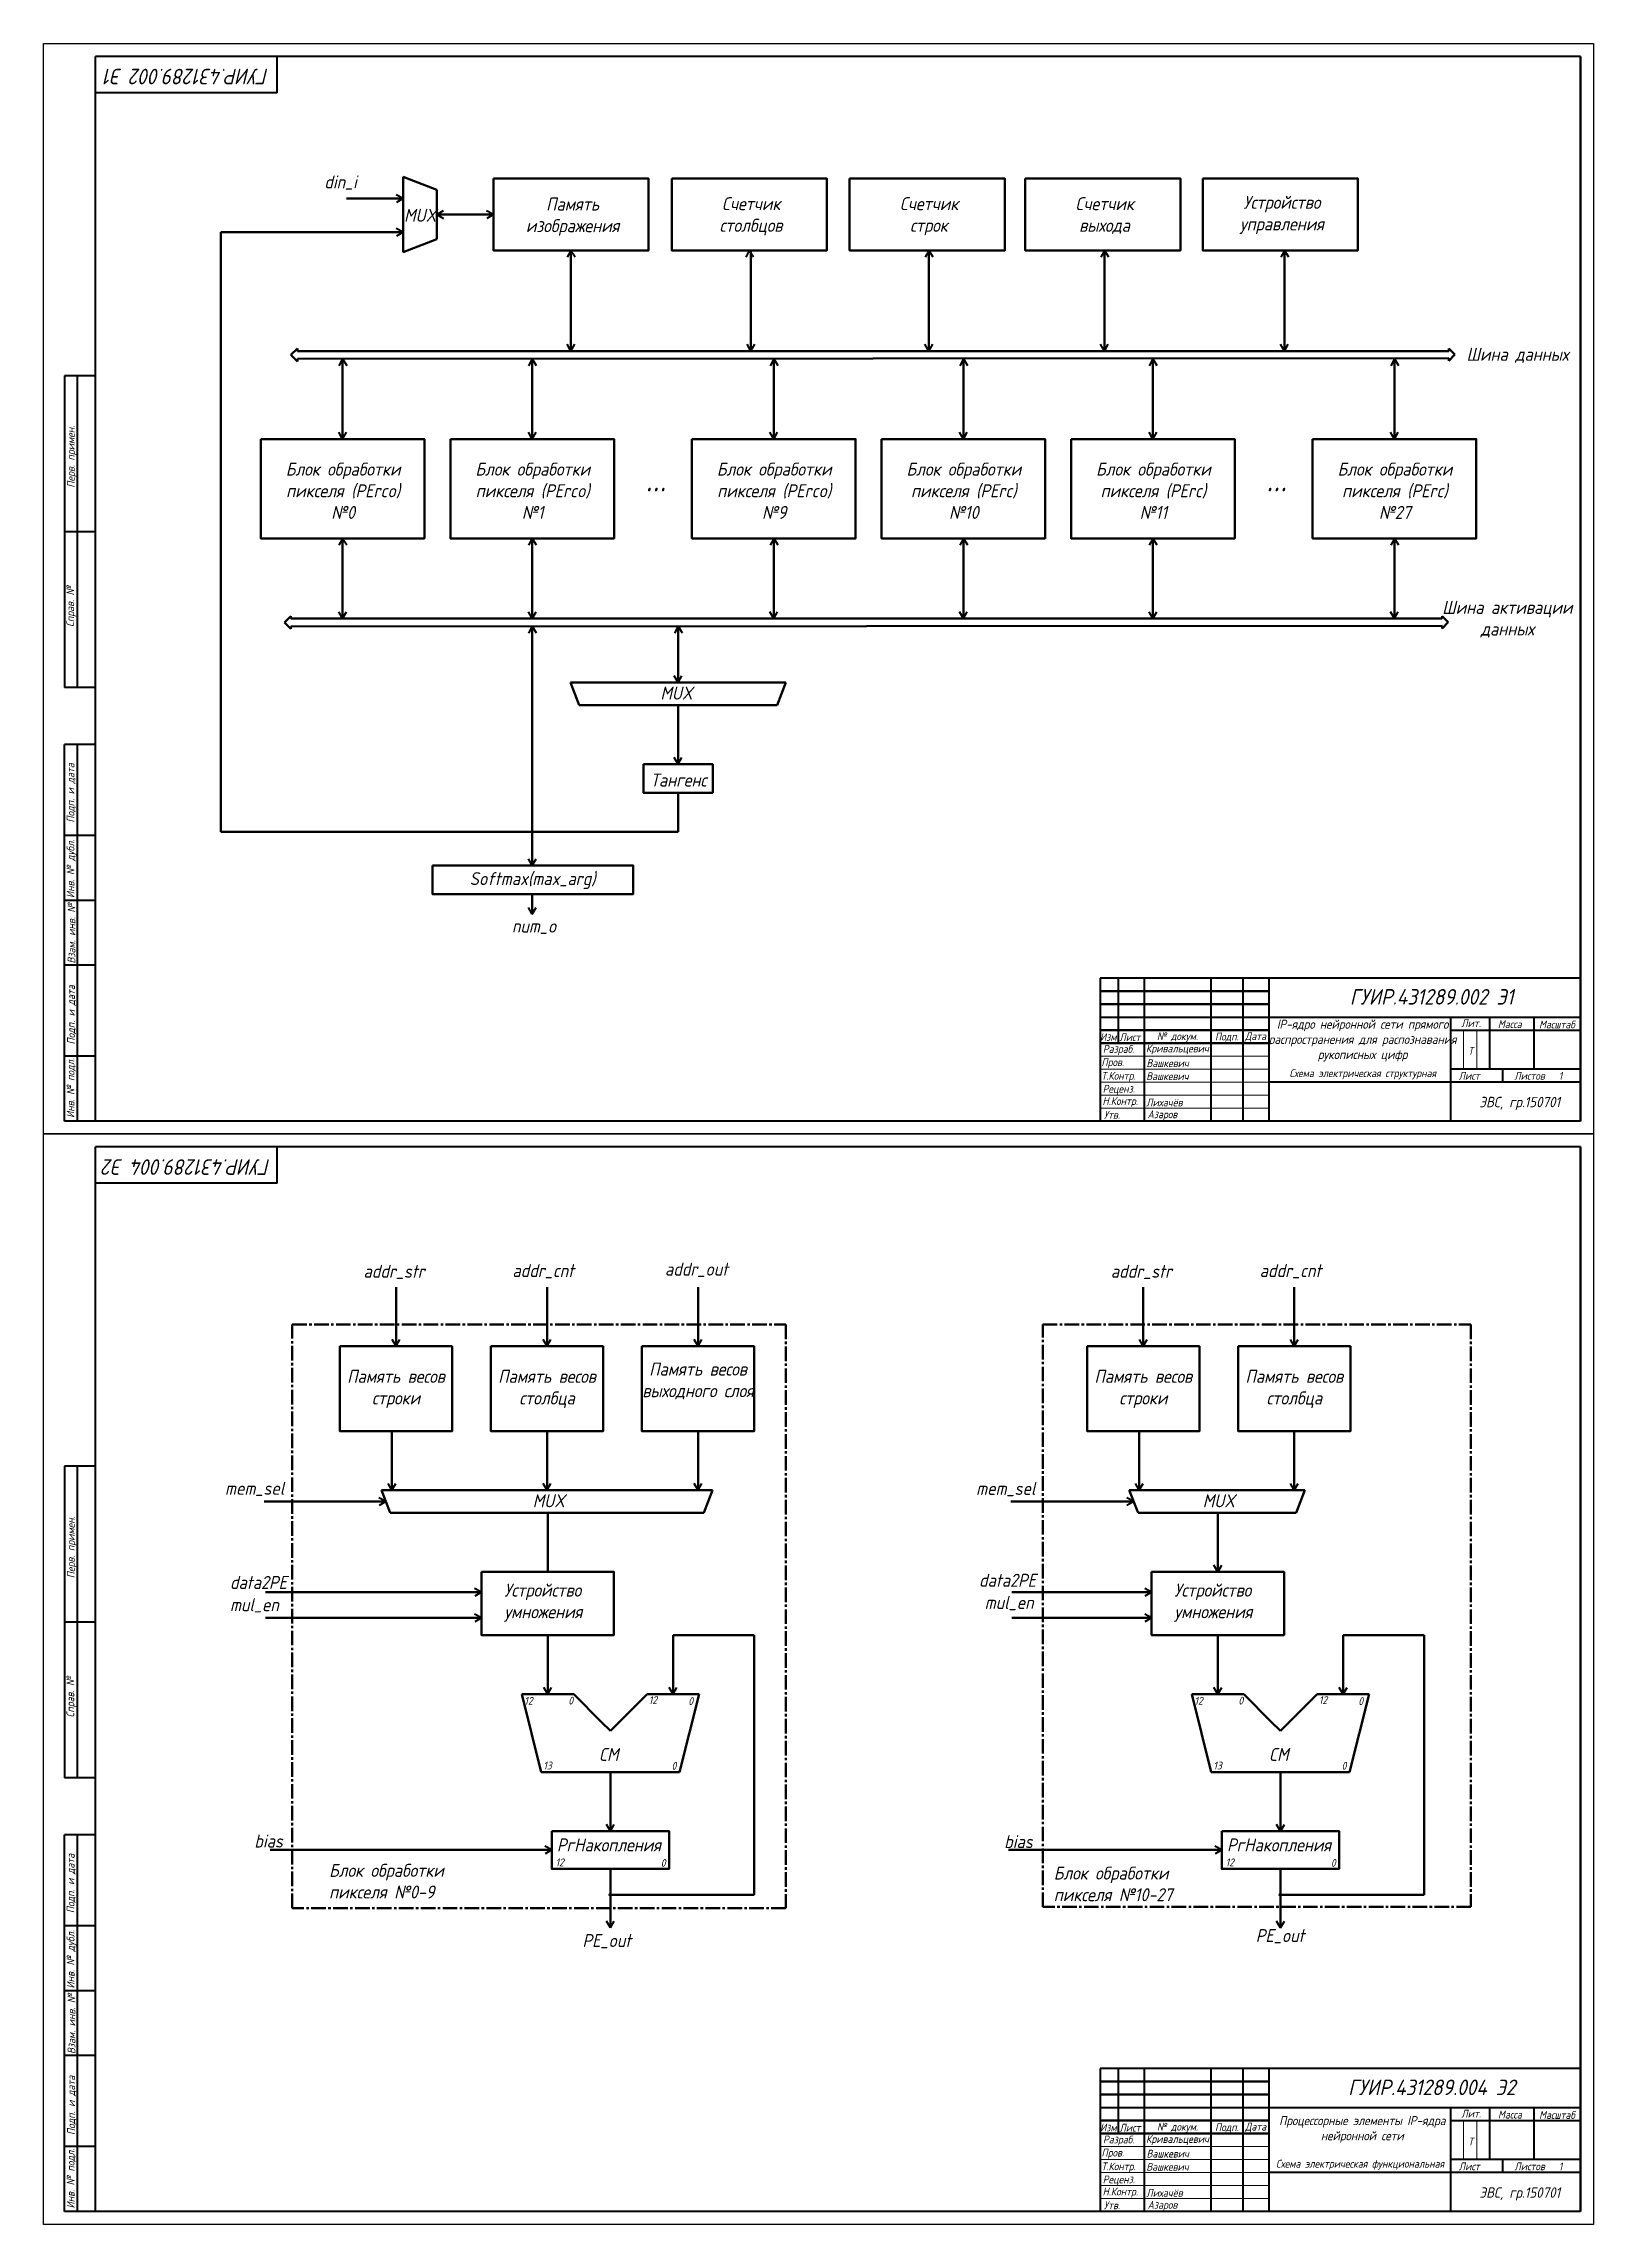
# Model space of a CAD drawing. Header units: millimetres. Extents: x -1351 to 2793, y -4756 to -707.
# Drawn here: x -52 to 545, y -3548 to -2708 of the extents above; entities that cross this region are included whole.
import ezdxf

# ---------------------------------------------------------------- set-up
doc = ezdxf.new("R2010")
doc.units = ezdxf.units.MM
doc.header["$LTSCALE"] = 0.5
doc.linetypes.add('CENTER2', pattern=[1.125, 0.75, -0.125, 0.125, -0.125])
doc.layers.get('0').update_dxf_attribs({"lineweight": 60})
doc.layers.get('Defpoints').update_dxf_attribs({"color": 5})
doc.layers.add('4-текст', color=7, linetype='Continuous', true_color=0x000000)
for name, color, linetype, lineweight in [('Основная', 7, 'Continuous', 40), ('тонкая', 7, 'Continuous', 20), ('Формат - толстая линия', 7, 'Continuous', 50)]:
    doc.layers.add(name, color=color, linetype=linetype, lineweight=lineweight)
doc.styles.get("Standard").update_dxf_attribs({"font": 'ISOCPEUI.TTF', "width": 0.9})

msp = doc.modelspace()

# ---------------------------------------------------------------- texts
at = {"layer": '4-текст', "attachment_point": 1}
for s, width, insert, char_height, rotation in [('\\pxqc;{\\fISOCPEUR|b0|i1|c204|p34;ГУИР.431289.002 Э1}', 70.0582, (38.52, -2723.4), 6, 180), ('\\pxqc;{\\fISOCPEUR|b0|i1|c204|p34;Перв. примен.}', 23.7354, (-42.73, -2878.72), 3, 90), ('\\pxqc;{\\fISOCPEUR|b0|i1|c204|p34;Справ. №}', 23.7354, (-42.96, -2936.37), 3, 90), ('\\pxqc;{\\fISOCPEUR|b0|i1|c204|p34;Подп. и дата}', 23.7354, (-42.84, -3008.22), 3, 90), ('\\pxqc;{\\fISOCPEUR|b0|i1|c204|p34;Инв. № дубл.}', 23.7354, (-42.84, -3037.41), 3, 90), ('\\pxqc;{\\fISOCPEUR|b0|i1|c204|p34;Взам. инв. №}', 23.7354, (-42.51, -3062.3), 3, 90), ('\\pxqc;{\\fISOCPEUR|b0|i1|c204|p34;Подп. и дата}', 23.7354, (-42.66, -3093.69), 3, 90), ('\\pxqc;{\\fISOCPEUR|b0|i1|c204|p34;Инв. № подл.}', 23.7354, (-42.83, -3121.87), 3, 90), ('\\pxqc;{\\fISOCPEUR|b0|i1|c204|p34;ГУИР.431289.004 Э2}', 70.0582, (38.55, -3143.45), 6, 180), ('\\pxqc;{\\fISOCPEUR|b0|i1|c204|p34;Перв. примен.}', 23.7354, (-42.7, -3298.78), 3, 90), ('\\pxqc;{\\fISOCPEUR|b0|i1|c204|p34;Справ. №}', 23.7354, (-42.93, -3356.42), 3, 90), ('\\pxqc;{\\fISOCPEUR|b0|i1|c204|p34;Подп. и дата}', 23.7354, (-42.82, -3428.28), 3, 90), ('\\pxqc;{\\fISOCPEUR|b0|i1|c204|p34;Инв. № дубл.}', 23.7354, (-42.81, -3457.47), 3, 90), ('\\pxqc;{\\fISOCPEUR|b0|i1|c204|p34;Взам. инв. №}', 23.7354, (-42.48, -3482.35), 3, 90), ('\\pxqc;{\\fISOCPEUR|b0|i1|c204|p34;Подп. и дата}', 23.7354, (-42.64, -3513.75), 3, 90), ('\\pxqc;{\\fISOCPEUR|b0|i1|c204|p34;Инв. № подл.}', 23.7354, (-42.8, -3541.93), 3, 90)]:
    msp.add_mtext_dynamic_manual_height_columns(s, width=width, gutter_width=50, heights=[0], dxfattribs=dict(at, insert=insert, char_height=char_height, rotation=rotation))
for s, width, insert, char_height in [('\\pxqc;din_i', 18, (53.66, -2758.5), 5), ('\\pxqc;MUX', 18, (84.31, -2771.36), 5), ('\\pxqc;{\\fISOCPEUR|b0|i1|c204|p34;Память \\Pизображения}', 27.0464, (138.53, -2767.03), 5), ('\\pxqc;C{\\fISOCPEUR|b0|i1|c204|p34;четчик\\Pстолбцов}', 27.0464, (207.25, -2766.88), 5), ('\\pxqc;C{\\fISOCPEUR|b0|i1|c204|p34;четчик\\Pстрок}', 27.0464, (275.78, -2766.88), 5), ('\\pxqc;C{\\fISOCPEUR|b0|i1|c204|p34;четчик\\Pвыхода}', 27.0464, (343.43, -2766.88), 5), ('\\pxqc;{\\fISOCPEUR|b0|i1|c204|p34;Устройство\\Pуправления}', 27.0464, (411.77, -2766.36), 5), ('\\pxqc;{\\fISOCPEUR|b0|i1|c204|p34;Шина данных}', 43.0619, (494.49, -2824.91), 5), ('\\pxqc;{\\fISOCPEUR|b0|i1|c204|p34;Блок обработки пикселя (}PErco{\\fISOCPEUR|b0|i1|c204|p34;) №0}', 49.52, (38.9, -2869.13), 5), ('\\pxqc;{\\fISOCPEUR|b0|i1|c204|p34;Блок обработки пикселя (}PErco{\\fISOCPEUR|b0|i1|c204|p34;) №1}', 49.52, (111.93, -2869.13), 5), ('\\pxqc;{\\fISOCPEUR|b0|i1|c204|p34;Блок обработки пикселя (}PErco{\\fISOCPEUR|b0|i1|c204|p34;) №9}', 49.52, (204.96, -2869.13), 5), ('\\pxqc;{\\fISOCPEUR|b0|i1|c204|p34;Блок обработки пикселя (Р}Erc{\\fISOCPEUR|b0|i1|c204|p34;) №10}', 49.52, (278, -2869.13), 5), ('\\pxqc;{\\fISOCPEUR|b0|i1|c204|p34;Блок обработки пикселя (Р}Erc{\\fISOCPEUR|b0|i1|c204|p34;) \\P№11}', 49.52, (351.03, -2869.13), 5), ('\\pxqc;{\\fISOCPEUR|b0|i1|c204|p34;Блок обработки пикселя (Р}Erc{\\fISOCPEUR|b0|i1|c204|p34;) №27}', 49.52, (444.06, -2869.13), 5), ('{\\fISOCPEUR|b0|i1|c204|p34;...}', 5.8112, (180.14, -2870.2), 10), ('{\\fISOCPEUR|b0|i1|c204|p34;...}', 5.8112, (419.24, -2870.2), 10), ('\\pxqc;{\\fISOCPEUR|b0|i1|c204|p34;Шина активации данных}', 55.1951, (484.53, -2922.38), 5), ('\\pxqc;MUX', 16.2459, (183.94, -2955.4), 5), ('\\pxqc;{\\fISOCPEUR|b0|i1|c204|p34;Тангенс}', 27.0464, (179.31, -2988.89), 5), ('\\pxqc;Softmax{\\fISOCPEUR|b0|i1|c204|p34;(}max_arg{\\fISOCPEUR|b0|i1|c204|p34;)}', 27.0464, (123.13, -3026.86), 5), ('\\pxqc;num_o', 18, (128.23, -3045.15), 5), ('\\pxqc;{\\fISOCPEUR|b0|i1|c204|p34;ГУИР.431289.002 Э1}', 87.1666, (439.41, -3071.89), 6), ('\\pxqc;{\\fISOCPEUR|b0|i1|c204|p34;Изм.}', 7.9266, (354.85, -3088.87), 3), ('\\pxqc;{\\fISOCPEUR|b0|i1|c204|p34;Лист}', 7.9266, (362.78, -3088.93), 3), ('{\\fISOCPEUR|b0|i1|c204|p34;№ докум.}', 15.8534, (377.14, -3088.55), 3), ('\\pxqc;{\\fISOCPEUR|b0|i1|c204|p34;Подп.}', 7.9266, (400.11, -3088.7), 3), ('\\pxqc;{\\fISOCPEUR|b0|i1|c204|p34;Дата}', 7.9266, (411.18, -3088.52), 3), ('\\pxqc;IP-{\\fISOCPEUR|b0|i1|c204|p34;ядро нейронной сети прямого распространения для распознавания рукописных цифр}', 73.7653, (419.49, -3083.69), 3.5), ('\\pxqc;{\\fISOCPEUR|b0|i1|c204|p34;Лит.}', 5.9291, (495.2, -3083.51), 3), ('\\pxqc;{\\fISOCPEUR|b0|i1|c204|p34;Масса}', 5.9291, (510.11, -3083.89), 3), ('\\pxqc;{\\fISOCPEUR|b0|i1|c204|p34;Масштаб}', 13.0303, (524.74, -3084.03), 3), ('\\pxqc;{\\fISOCPEUR|b0|i1|c204|p34;Пров.}', 18, (351.11, -3098.54), 3), ('\\pxqc;{\\fISOCPEUR|b0|i1|c204|p34;Разраб.}', 18, (353.37, -3093.47), 3), ('\\pxqc;{\\fISOCPEUR|b0|i1|c204|p34;Кривальцевич}', 24.591, (372.72, -3093.28), 3), ('\\pxqc;{\\fISOCPEUR|b0|i1|c204|p34;Вашкевич}', 17.8353, (372.36, -3098.93), 3), ('\\pxqc;{\\fISOCPEUR|b0|i1|c204|p34;Т}', 5.9291, (495.03, -3094.23), 3), ('\\pxqc;{\\fISOCPEUR|b0|i1|c204|p34;Т.Контр.}', 18, (353.32, -3103.81), 3), ('\\pxqc;{\\fISOCPEUR|b0|i1|c204|p34;Вашкевич}', 17.8353, (372.27, -3103.97), 3), ('\\pxqc;{\\fISOCPEUR|b0|i1|c204|p34;Схема электрическая структурная}', 65.9867, (423.46, -3102.83), 3), ('\\pxqc;{\\fISOCPEUR|b0|i1|c204|p34;Лист}', 5.9291, (494.46, -3103.81), 3), ('\\pxqc;{\\fISOCPEUR|b0|i1|c204|p34;Листов}', 5.9291, (517.71, -3103.81), 3), ('\\pxqc;{\\fISOCPEUR|b0|i1|c204|p34;1}', 5.9291, (529.64, -3103.85), 3), ('\\pxqc;{\\fISOCPEUR|b0|i1|c204|p34;Н.Контр.}', 18, (353.99, -3113.52), 3), ('\\pxqc;{\\fISOCPEUR|b0|i1|c204|p34;Реценз.}', 18, (353.43, -3108.84), 3), ('\\pxqc;{\\fISOCPEUR|b0|i1|c204|p34;Лихачёв}', 15.3131, (372.36, -3114.06), 3), ('\\pxqc;{\\fISOCPEUR|b0|i1|c204|p34;ЭВС, гр.150701}', 40.863, (496.47, -3113.41), 4), ('\\pxqc;{\\fISOCPEUR|b0|i1|c204|p34;Утв.}', 18, (350.79, -3118.82), 3), ('\\pxqc;{\\fISOCPEUR|b0|i1|c204|p34;Азаров}', 12.881, (372.81, -3118.65), 3), ('\\pxqc;addr{\\fISOCPEUR|b0|i1|c204|p34;_}str', 51.4371, (57.59, -3178.11), 5), ('\\pxqc;addr_cnt', 51.4371, (115.03, -3177.84), 5), ('\\pxqc;addr_out', 51.4371, (174.09, -3177.29), 5), ('\\pxqc;addr{\\fISOCPEUR|b0|i1|c204|p34;_}str', 51.4371, (345.46, -3178.11), 5), ('\\pxqc;addr_cnt', 51.4371, (402.9, -3177.84), 5), ('\\pxqc;{\\fISOCPEUR|b0|i1|c204|p34;Память весов выходного слоя}', 43.2183, (178.76, -3215.78), 5), ('\\pxqc;{\\fISOCPEUR|b0|i1|c204|p34;Память весов строки}', 43.2183, (62.42, -3218.57), 5), ('\\pxqc;{\\fISOCPEUR|b0|i1|c204|p34;Память весов столбца}', 43.2183, (120.59, -3218.57), 5), ('\\pxqc;{\\fISOCPEUR|b0|i1|c204|p34;Память весов строки}', 43.2183, (350.29, -3218.57), 5), ('\\pxqc;{\\fISOCPEUR|b0|i1|c204|p34;Память весов столбца}', 43.2183, (408.46, -3218.57), 5), ('\\pxqc;mem_sel', 29.3981, (14.89, -3261.69), 5), ('\\pxqc;MUX', 16.2459, (134.74, -3266.52), 5), ('\\pxqc;mem_sel', 28.4057, (304.74, -3261.76), 5), ('\\pxqc;MUX', 16.2459, (392.86, -3266.52), 5), ('\\pxqc;data2PE', 22.0464, (20.02, -3297.95), 5), ('{\\fISOCPEUR|b0|i1|c204|p34;Устройство\\Pумножения}', 27.0464, (125.74, -3300.92), 5), ('\\pxqc;data{\\fISOCPEUR|b0|i1|c204|p34;2}PE', 22.0464, (308.57, -3297.13), 5), ('{\\fISOCPEUR|b0|i1|c204|p34;Устройство\\Pумножения}', 27.0464, (383.86, -3300.92), 5), ('mul_en', 23.0277, (20.07, -3306.53), 5), ('\\pxqc;mul_en', 24.2569, (308.09, -3305.68), 5), ('12', 3, (133.48, -3344.56), 3), ('0', 3, (150.42, -3344.48), 3), ('12', 3, (181.43, -3344.26), 3), ('0', 3, (196.61, -3344.7), 3), ('12', 3, (391.61, -3344.56), 3), ('0', 3, (408.54, -3344.48), 3), ('12', 3, (439.56, -3344.26), 3), ('0', 3, (454.73, -3344.7), 3), ('{\\fISOCPEUR|b0|i1|c204|p34;СМ}', 27.0464, (162.28, -3364.21), 5), ('{\\fISOCPEUR|b0|i1|c204|p34;СМ}', 27.0464, (420.4, -3364.21), 5), ('13', 3, (140.78, -3369.51), 3), ('0', 3, (190.18, -3369.57), 3), ('13', 3, (398.9, -3369.51), 3), ('0', 3, (448.31, -3369.57), 3), ('\\pxqc;bias', 14.2121, (27.84, -3397.57), 5), ('\\pxqc;{\\fISOCPEUR|b0|i1|c204|p34;РгНакопления}', 27.0464, (152.53, -3399.06), 5), ('\\pxqc;bias', 14.3216, (316.63, -3397.79), 5), ('\\pxqc;{\\fISOCPEUR|b0|i1|c204|p34;РгНакопления}', 27.0464, (410.66, -3399.06), 5), ('{\\fISOCPEUR|b0|i1|c204|p34;Блок обработки пикселя №}0-9', 50.3814, (58.25, -3408.86), 5), ('12', 3, (145.51, -3406.77), 3), ('0', 3, (186.05, -3406.95), 3), ('{\\fISOCPEUR|b0|i1|c204|p34;Блок обработки пикселя №}10-27', 50.3814, (337.4, -3409.91), 5), ('12', 3, (403.64, -3406.77), 3), ('0', 3, (444.17, -3406.95), 3), ('\\pxqc;PE_out', 14.2121, (417.51, -3433.98), 5), ('\\pxqc;PE_out', 14.2121, (158.14, -3435.89), 5), ('\\pxqc;{\\fISOCPEUR|b0|i1|c204|p34;ГУИР.431289.004 Э2}', 87.1666, (439.44, -3491.94), 6), ('\\pxqc;{\\fISOCPEUR|b0|i1|c204|p34;Изм.}', 7.9266, (354.88, -3508.92), 3), ('\\pxqc;{\\fISOCPEUR|b0|i1|c204|p34;Лист}', 7.9266, (362.81, -3508.98), 3), ('{\\fISOCPEUR|b0|i1|c204|p34;№ докум.}', 15.8534, (377.17, -3508.61), 3), ('\\pxqc;{\\fISOCPEUR|b0|i1|c204|p34;Подп.}', 7.9266, (400.14, -3508.76), 3), ('\\pxqc;{\\fISOCPEUR|b0|i1|c204|p34;Дата}', 7.9266, (411.21, -3508.58), 3), ('\\pxqc;{\\fISOCPEUR|b0|i1|c204|p34;Процессорные элементы }IP-{\\fISOCPEUR|b0|i1|c204|p34;ядра нейронной сети }', 73.7653, (419.38, -3506), 3.5), ('\\pxqc;{\\fISOCPEUR|b0|i1|c204|p34;Лит.}', 5.9291, (495.23, -3503.57), 3), ('\\pxqc;{\\fISOCPEUR|b0|i1|c204|p34;Масса}', 5.9291, (510.14, -3503.95), 3), ('\\pxqc;{\\fISOCPEUR|b0|i1|c204|p34;Масштаб}', 13.0303, (524.77, -3504.09), 3), ('\\pxqc;{\\fISOCPEUR|b0|i1|c204|p34;Пров.}', 18, (351.13, -3518.6), 3), ('\\pxqc;{\\fISOCPEUR|b0|i1|c204|p34;Разраб.}', 18, (353.4, -3513.53), 3), ('\\pxqc;{\\fISOCPEUR|b0|i1|c204|p34;Кривальцевич}', 24.591, (372.75, -3513.34), 3), ('\\pxqc;{\\fISOCPEUR|b0|i1|c204|p34;Вашкевич}', 17.8353, (372.39, -3518.98), 3), ('\\pxqc;{\\fISOCPEUR|b0|i1|c204|p34;Т}', 5.9291, (495.06, -3514.29), 3), ('\\pxqc;{\\fISOCPEUR|b0|i1|c204|p34;Т.Контр.}', 18, (353.35, -3523.87), 3), ('\\pxqc;{\\fISOCPEUR|b0|i1|c204|p34;Вашкевич}', 17.8353, (372.3, -3524.03), 3), ('\\pxqc;{\\fISOCPEUR|b0|i1|c204|p34;Схема электрическая функциональная}', 70.4297, (420.2, -3522.86), 3), ('\\pxqc;{\\fISOCPEUR|b0|i1|c204|p34;Лист}', 5.9291, (494.49, -3523.87), 3), ('\\pxqc;{\\fISOCPEUR|b0|i1|c204|p34;Листов}', 5.9291, (517.74, -3523.87), 3), ('\\pxqc;{\\fISOCPEUR|b0|i1|c204|p34;1}', 5.9291, (529.67, -3523.9), 3), ('\\pxqc;{\\fISOCPEUR|b0|i1|c204|p34;Н.Контр.}', 18, (354.02, -3533.58), 3), ('\\pxqc;{\\fISOCPEUR|b0|i1|c204|p34;Реценз.}', 18, (353.46, -3528.9), 3), ('\\pxqc;{\\fISOCPEUR|b0|i1|c204|p34;Лихачёв}', 15.3131, (372.39, -3534.11), 3), ('\\pxqc;{\\fISOCPEUR|b0|i1|c204|p34;ЭВС, гр.150701}', 40.863, (496.5, -3533.47), 4), ('\\pxqc;{\\fISOCPEUR|b0|i1|c204|p34;Утв.}', 18, (350.81, -3538.88), 3), ('\\pxqc;{\\fISOCPEUR|b0|i1|c204|p34;Азаров}', 12.881, (372.84, -3538.71), 3)]:
    msp.add_mtext_dynamic_manual_height_columns(s, width=width, gutter_width=50, heights=[0], dxfattribs=dict(at, insert=insert, char_height=char_height))

# ---------------------------------------------------------------- hatches: boundary and pattern name
h = msp.add_hatch(color=256)
h.dxf.hatch_style = 1
edge = h.paths.add_edge_path()
edge.add_arc((166.62, -3420.75), 0.362, 0, 360)
h = msp.add_hatch(color=256)
h.dxf.hatch_style = 1
edge = h.paths.add_edge_path()
edge.add_arc((424.74, -3420.75), 0.362, 0, 360)

# ---------------------------------------------------------------- linework, layer by layer
for p, q in [((86.75, -2759.06), (86.75, -2788.04)), ((86.75, -2759.06), (99.75, -2764.05)), ((86.75, -2767.36), (64.97, -2767.36)), ((99.75, -2783.05), (99.75, -2764.05)), ((16.52, -3011.32), (16.52, -2780.36)), ((16.52, -2780.36), (80.02, -2780.36)), ((86.75, -2780.36), (80.02, -2780.36)), ((121.53, -2773.55), (99.75, -2773.55)), ((86.75, -2788.04), (99.75, -2783.05)), ((151.42, -2787.35), (151.42, -2826.14)), ((220.73, -2787.35), (220.73, -2826.14)), ((289.27, -2787.35), (289.27, -2826.14)), ((356.92, -2787.35), (356.92, -2826.14)), ((426.25, -2787.35), (426.25, -2826.14)), ((46.04, -2825.14), (43.54, -2827.64)), ((46.04, -2830.14), (43.54, -2827.64)), ((46.04, -2826.14), (46.04, -2825.14)), ((46.04, -2826.14), (489.53, -2826.14)), ((46.04, -2829.14), (489.53, -2828.9)), ((46.04, -2829.14), (46.04, -2830.14)), ((63.47, -2829.14), (63.47, -2860.03)), ((136.5, -2829.14), (136.5, -2860.03)), ((229.54, -2829.14), (229.54, -2860.03)), ((302.57, -2829.14), (302.57, -2860.03)), ((375.6, -2829.14), (375.6, -2860.03)), ((468.63, -2829.14), (468.63, -2860.03)), ((489.53, -2826.14), (489.53, -2825.14)), ((489.53, -2825.14), (491.91, -2827.52)), ((489.53, -2829.9), (491.91, -2827.52)), ((489.53, -2828.9), (489.53, -2829.9)), ((63.47, -2898.29), (63.47, -2929.18)), ((136.5, -2898.29), (136.5, -2929.18)), ((229.54, -2898.29), (229.54, -2929.18)), ((302.57, -2898.29), (302.57, -2929.18)), ((375.6, -2898.29), (375.6, -2929.18)), ((468.63, -2898.29), (468.63, -2929.18)), ((43.52, -2928.2), (41.02, -2930.7)), ((43.52, -2933.2), (41.02, -2930.7)), ((43.52, -2929.2), (43.52, -2928.2)), ((43.52, -2929.2), (487.01, -2929.2)), ((487.01, -2929.2), (487.01, -2928.2)), ((487.01, -2928.2), (489.39, -2930.58)), ((487.01, -2932.96), (489.39, -2930.58)), ((43.52, -2932.2), (487.01, -2931.96)), ((43.52, -2932.2), (43.52, -2933.2)), ((136.45, -2932.15), (136.5, -3024.34)), ((192.67, -2953.83), (192.68, -2932.12)), ((487.01, -2931.96), (487.01, -2932.96)), ((234.17, -2953.83), (151.18, -2953.83)), ((151.18, -2953.83), (154.52, -2962.55)), ((234.17, -2953.83), (230.83, -2962.55)), ((154.52, -2962.55), (230.83, -2962.55)), ((192.67, -2962.55), (192.67, -2985.28)), ((192.67, -3011.32), (192.67, -2996.27)), ((192.67, -3011.32), (16.52, -3011.32)), ((136.5, -3035.32), (136.5, -3043.07)), ((420.28, -3072.72), (355.28, -3072.72)), ((420.28, -3077.72), (355.28, -3077.72)), ((420.28, -3087.72), (355.28, -3087.72)), ((420.28, -3092.72), (355.28, -3092.72)), ((490.28, -3122.72), (490.28, -3122.72)), ((84.03, -3186.76), (84.03, -3209.51)), ((142.2, -3186.76), (142.2, -3209.51)), ((200.36, -3186.75), (200.36, -3209.5)), ((371.9, -3186.76), (371.9, -3209.51)), ((430.07, -3186.76), (430.07, -3209.51)), ((82.46, -3242.21), (82.46, -3264.96)), ((142.2, -3242.21), (142.2, -3264.96)), ((200.36, -3242.2), (200.36, -3264.96)), ((370.33, -3242.21), (370.33, -3264.96)), ((430.07, -3242.21), (430.07, -3264.96)), ((206, -3264.96), (78.39, -3264.96)), ((78.39, -3264.96), (81.74, -3273.67)), ((206, -3264.96), (202.65, -3273.67)), ((434.12, -3264.96), (366.51, -3264.96)), ((366.51, -3264.96), (369.86, -3273.67)), ((434.12, -3264.96), (430.78, -3273.67)), ((80.06, -3269.31), (33.2, -3269.31)), ((81.74, -3273.67), (202.65, -3273.67)), ((142.47, -3273.67), (142.47, -3296.42)), ((368.19, -3269.31), (320.9, -3269.31)), ((369.86, -3273.67), (430.78, -3273.67)), ((400.59, -3273.67), (400.59, -3296.42)), ((116.94, -3304.26), (33.79, -3304.26)), ((375.06, -3304.26), (321.21, -3304.26)), ((116.94, -3314.13), (33.79, -3314.13)), ((375.06, -3314.13), (321.21, -3314.13)), ((142.47, -3320.74), (142.47, -3343.49)), ((190.75, -3320.74), (190.75, -3343.49)), ((190.75, -3320.74), (222.01, -3320.74)), ((222.01, -3320.74), (222.01, -3321.42)), ((222.01, -3420.78), (222.01, -3321.42)), ((400.59, -3320.74), (400.59, -3343.49)), ((448.87, -3320.74), (448.87, -3343.49)), ((448.87, -3320.74), (480.13, -3320.74)), ((480.13, -3320.74), (480.13, -3331.42)), ((480.13, -3420.78), (480.13, -3331.42)), ((132.47, -3343.49), (152.47, -3343.49)), ((139.97, -3373.49), (132.47, -3343.49)), ((152.47, -3343.49), (163.07, -3354.1)), ((166.61, -3357.64), (180.75, -3343.49)), ((180.75, -3343.49), (200.75, -3343.49)), ((193.25, -3373.49), (200.75, -3343.49)), ((390.59, -3343.49), (410.59, -3343.49)), ((398.09, -3373.49), (390.59, -3343.49)), ((410.59, -3343.49), (421.2, -3354.1)), ((424.73, -3357.64), (438.87, -3343.49)), ((438.87, -3343.49), (458.87, -3343.49)), ((451.37, -3373.49), (458.87, -3343.49)), ((163.07, -3354.1), (166.61, -3357.64)), ((421.2, -3354.1), (424.73, -3357.64)), ((139.97, -3373.49), (193.25, -3373.49)), ((166.61, -3373.49), (166.61, -3396.24)), ((398.09, -3373.49), (451.37, -3373.49)), ((424.73, -3373.49), (424.73, -3396.24)), ((144, -3403.51), (35.6, -3403.51)), ((402.12, -3403.51), (319.99, -3403.51)), ((166.61, -3410.78), (166.61, -3420.78)), ((424.73, -3410.78), (424.73, -3420.78)), ((166.61, -3420.78), (222.01, -3420.78)), ((166.61, -3421.12), (166.61, -3433.52)), ((424.73, -3420.78), (480.13, -3420.78)), ((424.74, -3421.12), (424.73, -3433.52)), ((420.28, -3492.72), (355.28, -3492.72)), ((420.28, -3497.72), (355.28, -3497.72)), ((420.28, -3507.72), (355.28, -3507.72)), ((420.28, -3512.72), (355.28, -3512.72)), ((490.28, -3542.72), (490.28, -3542.72))]:
    msp.add_line(p, q)
at = {"lineweight": 40}
for p, q in [((86.75, -2767.36), (84.12, -2765.91)), ((86.75, -2767.36), (84.17, -2768.9)), ((86.75, -2780.36), (84.12, -2778.91)), ((86.75, -2780.36), (84.17, -2781.9)), ((99.75, -2773.55), (102.36, -2772.06)), ((99.75, -2773.55), (102.35, -2775.05)), ((121.53, -2773.55), (118.91, -2772.1)), ((121.53, -2773.55), (118.96, -2775.09)), ((151.42, -2787.35), (150.01, -2790)), ((151.42, -2787.35), (152.99, -2789.91)), ((220.13, -2787.35), (218.72, -2790)), ((220.13, -2787.35), (221.71, -2789.91)), ((289.27, -2787.35), (287.86, -2790)), ((289.27, -2787.35), (290.84, -2789.91)), ((356.92, -2787.35), (355.51, -2790)), ((356.92, -2787.35), (358.49, -2789.91)), ((426.25, -2787.35), (424.84, -2790)), ((426.25, -2787.35), (427.83, -2789.91)), ((63.47, -2829.14), (62.06, -2831.78)), ((63.47, -2829.14), (65.04, -2831.69)), ((136.5, -2829.14), (135.09, -2831.78)), ((136.5, -2829.14), (138.08, -2831.69)), ((151.42, -2826.14), (149.94, -2823.53)), ((151.42, -2826.14), (152.92, -2823.54)), ((220.73, -2826.14), (219.25, -2823.53)), ((220.73, -2826.14), (222.23, -2823.54)), ((229.54, -2829.14), (228.12, -2831.78)), ((229.54, -2829.14), (231.11, -2831.69)), ((289.27, -2826.14), (287.78, -2823.53)), ((289.27, -2826.14), (290.77, -2823.54)), ((302.57, -2829.14), (301.16, -2831.78)), ((302.57, -2829.14), (304.14, -2831.69)), ((356.92, -2826.14), (355.43, -2823.53)), ((356.92, -2826.14), (358.42, -2823.54)), ((375.6, -2829.14), (374.19, -2831.78)), ((375.6, -2829.14), (377.17, -2831.69)), ((426.25, -2826.14), (424.77, -2823.53)), ((426.25, -2826.14), (427.75, -2823.54)), ((468.63, -2829.14), (467.22, -2831.78)), ((468.63, -2829.14), (470.21, -2831.69)), ((63.47, -2860.03), (61.99, -2857.42)), ((63.47, -2860.03), (64.97, -2857.43)), ((136.5, -2860.03), (135.02, -2857.42)), ((136.5, -2860.03), (138, -2857.43)), ((229.54, -2860.03), (228.05, -2857.42)), ((229.54, -2860.03), (231.04, -2857.43)), ((302.57, -2860.03), (301.08, -2857.42)), ((302.57, -2860.03), (304.07, -2857.43)), ((375.6, -2860.03), (374.11, -2857.42)), ((375.6, -2860.03), (377.1, -2857.43)), ((468.63, -2860.03), (467.15, -2857.42)), ((468.63, -2860.03), (470.13, -2857.43)), ((63.47, -2898.29), (62.06, -2900.94)), ((63.47, -2898.29), (65.04, -2900.84)), ((136.5, -2898.29), (135.09, -2900.94)), ((136.5, -2898.29), (138.08, -2900.84)), ((229.54, -2898.29), (228.12, -2900.94)), ((229.54, -2898.29), (231.11, -2900.84)), ((302.57, -2898.29), (301.16, -2900.94)), ((302.57, -2898.29), (304.14, -2900.84)), ((375.6, -2898.29), (374.19, -2900.94)), ((375.6, -2898.29), (377.17, -2900.84)), ((468.63, -2898.29), (467.22, -2900.94)), ((468.63, -2898.29), (470.21, -2900.84)), ((63.47, -2929.18), (61.99, -2926.57)), ((63.47, -2929.18), (64.97, -2926.58)), ((136.5, -2929.18), (135.02, -2926.57)), ((136.5, -2929.18), (138, -2926.58)), ((229.54, -2929.18), (228.05, -2926.57)), ((229.54, -2929.18), (231.04, -2926.58)), ((302.57, -2929.18), (301.08, -2926.57)), ((302.57, -2929.18), (304.07, -2926.58)), ((375.6, -2929.18), (374.11, -2926.57)), ((375.6, -2929.18), (377.1, -2926.58)), ((468.63, -2929.18), (467.15, -2926.57)), ((468.63, -2929.18), (470.13, -2926.58)), ((136.45, -2932.15), (135.04, -2934.8)), ((136.45, -2932.15), (138.03, -2934.7)), ((192.68, -2932.12), (191.26, -2934.77)), ((192.68, -2932.12), (194.25, -2934.67)), ((192.67, -2953.83), (191.19, -2951.23)), ((192.67, -2953.83), (194.18, -2951.24)), ((192.67, -2985.28), (191.19, -2982.68)), ((192.67, -2985.28), (194.18, -2982.69)), ((136.5, -3024.34), (135.02, -3021.73)), ((136.5, -3024.34), (138, -3021.74)), ((136.5, -3043.07), (135.02, -3040.47)), ((136.5, -3043.07), (138, -3040.47)), ((84.03, -3209.51), (82.54, -3206.9)), ((84.03, -3209.51), (85.53, -3206.91)), ((142.2, -3209.51), (140.71, -3206.9)), ((142.2, -3209.51), (143.7, -3206.91)), ((200.36, -3209.5), (198.88, -3206.9)), ((200.36, -3209.5), (201.87, -3206.9)), ((371.9, -3209.51), (370.41, -3206.9)), ((371.9, -3209.51), (373.4, -3206.91)), ((430.07, -3209.51), (428.58, -3206.9)), ((430.07, -3209.51), (431.57, -3206.91)), ((82.46, -3264.96), (80.98, -3262.35)), ((82.46, -3264.96), (83.96, -3262.36)), ((142.2, -3264.96), (140.71, -3262.35)), ((142.2, -3264.96), (143.7, -3262.36)), ((200.36, -3264.96), (198.88, -3262.35)), ((200.36, -3264.96), (201.87, -3262.36)), ((370.33, -3264.96), (368.85, -3262.35)), ((370.33, -3264.96), (371.83, -3262.36)), ((430.07, -3264.96), (428.58, -3262.35)), ((430.07, -3264.96), (431.57, -3262.36)), ((80.06, -3269.31), (77.44, -3267.87)), ((80.06, -3269.31), (77.49, -3270.85)), ((368.19, -3269.31), (365.56, -3267.87)), ((368.19, -3269.31), (365.61, -3270.85)), ((400.59, -3296.42), (399.1, -3293.82)), ((400.59, -3296.42), (402.09, -3293.82)), ((116.94, -3304.26), (114.31, -3302.81)), ((116.94, -3304.26), (114.36, -3305.8)), ((375.06, -3304.26), (372.44, -3302.81)), ((375.06, -3304.26), (372.49, -3305.8)), ((116.94, -3314.13), (114.31, -3312.68)), ((116.94, -3314.13), (114.36, -3315.67)), ((375.06, -3314.13), (372.44, -3312.68)), ((375.06, -3314.13), (372.49, -3315.67)), ((142.47, -3343.49), (140.98, -3340.89)), ((142.47, -3343.49), (143.97, -3340.9)), ((190.75, -3343.49), (189.27, -3340.89)), ((190.75, -3343.49), (192.25, -3340.9)), ((400.59, -3343.49), (399.1, -3340.89)), ((400.59, -3343.49), (402.09, -3340.9)), ((448.87, -3343.49), (447.39, -3340.89)), ((448.87, -3343.49), (450.38, -3340.9)), ((166.61, -3396.24), (165.12, -3393.64)), ((166.61, -3396.24), (168.11, -3393.65)), ((424.73, -3396.24), (423.25, -3393.64)), ((424.73, -3396.24), (426.23, -3393.65)), ((144, -3403.51), (141.37, -3402.06)), ((144, -3403.51), (141.42, -3405.05)), ((402.12, -3403.51), (399.49, -3402.06)), ((402.12, -3403.51), (399.54, -3405.05)), ((166.61, -3433.52), (165.12, -3430.92)), ((166.61, -3433.52), (168.11, -3430.93)), ((424.73, -3433.52), (423.25, -3430.92)), ((424.73, -3433.52), (426.23, -3430.93))]:
    msp.add_line(p, q, dxfattribs=at)
for points in [[(121.53, -2759.74), (181.31, -2759.74), (181.31, -2787.35), (121.53, -2787.35)], [(190.25, -2759.74), (250.02, -2759.74), (250.02, -2787.35), (190.25, -2787.35)], [(258.78, -2759.74), (318.56, -2759.74), (318.56, -2787.35), (258.78, -2787.35)], [(326.43, -2759.74), (386.21, -2759.74), (386.21, -2787.35), (326.43, -2787.35)], [(394.77, -2759.74), (454.54, -2759.74), (454.54, -2787.35), (394.77, -2787.35)], [(31.95, -2860.03), (94.99, -2860.03), (94.99, -2898.29), (31.95, -2898.29)], [(104.99, -2860.03), (168.02, -2860.03), (168.02, -2898.29), (104.99, -2898.29)], [(198.02, -2860.03), (261.05, -2860.03), (261.05, -2898.29), (198.02, -2898.29)], [(271.05, -2860.03), (334.08, -2860.03), (334.08, -2898.29), (271.05, -2898.29)], [(344.08, -2860.03), (407.12, -2860.03), (407.12, -2898.29), (344.08, -2898.29)], [(437.12, -2860.03), (500.15, -2860.03), (500.15, -2898.29), (437.12, -2898.29)], [(179.31, -2985.28), (206.04, -2985.28), (206.04, -2996.27), (179.31, -2996.27)], [(98.08, -3024.34), (175.42, -3024.34), (175.42, -3035.32), (98.08, -3035.32)], [(62.42, -3209.51), (105.63, -3209.51), (105.63, -3242.21), (62.42, -3242.21)], [(120.59, -3209.51), (163.8, -3209.51), (163.8, -3242.21), (120.59, -3242.21)], [(178.76, -3209.5), (221.97, -3209.5), (221.97, -3242.2), (178.76, -3242.2)], [(350.29, -3209.51), (393.5, -3209.51), (393.5, -3242.21), (350.29, -3242.21)], [(408.46, -3209.51), (451.67, -3209.51), (451.67, -3242.21), (408.46, -3242.21)], [(116.94, -3296.42), (167.99, -3296.42), (167.99, -3320.74), (116.94, -3320.74)], [(375.06, -3296.42), (426.12, -3296.42), (426.12, -3320.74), (375.06, -3320.74)], [(144, -3396.24), (189.22, -3396.24), (189.22, -3410.78), (144, -3410.78)], [(402.12, -3396.24), (447.34, -3396.24), (447.34, -3410.78), (402.12, -3410.78)]]:
    msp.add_lwpolyline(points, close=True)
at = {"linetype": 'CENTER2', "ltscale": 15}
for points in [[(44.05, -3201.13), (234.19, -3201.13), (234.19, -3425.92), (44.05, -3425.92)], [(333.15, -3201.13), (498.12, -3201.13), (498.12, -3425.47), (333.15, -3425.47)]]:
    msp.add_lwpolyline(points, close=True, dxfattribs=at)
for centre in [(166.62, -3420.75), (424.74, -3420.75)]:
    msp.add_circle(centre, 0.362)
at = {"layer": 'Defpoints'}
for p, q in [((-51.72, -3127.72), (-51.72, -2707.72)), ((-51.72, -2707.72), (545.28, -2707.72)), ((545.28, -2707.72), (545.28, -3127.72)), ((545.28, -3127.72), (-51.72, -3127.72)), ((-51.72, -3547.72), (-51.72, -3127.72)), ((-51.72, -3127.72), (545.28, -3127.72)), ((545.28, -3127.72), (545.28, -3547.72)), ((545.28, -3547.72), (-51.72, -3547.72))]:
    msp.add_line(p, q, dxfattribs=at)
at = {"layer": 'Основная'}
for p, q in [((-31.72, -3082.72), (-31.72, -2712.72)), ((540.28, -2712.72), (-31.72, -2712.72)), ((38.28, -2726.72), (38.28, -2712.72)), ((38.28, -2726.72), (-31.72, -2726.72)), ((-43.72, -2835.72), (-43.72, -2955.72)), ((-31.72, -2835.72), (-43.72, -2835.72)), ((-38.72, -2955.72), (-38.72, -2835.72)), ((-31.72, -2895.72), (-43.72, -2895.72)), ((-31.72, -2955.72), (-43.72, -2955.72)), ((-43.72, -3122.72), (-43.72, -2977.72)), ((-31.72, -2977.72), (-43.72, -2977.72)), ((-38.72, -3122.72), (-38.72, -2977.72)), ((-31.72, -3012.72), (-43.72, -3012.72)), ((-31.72, -3037.72), (-43.72, -3037.72)), ((-31.72, -3062.72), (-43.72, -3062.72)), ((355.28, -3067.72), (355.28, -3122.72)), ((540.28, -3067.72), (355.28, -3067.72)), ((362.28, -3092.72), (362.28, -3067.72)), ((372.28, -3067.72), (372.28, -3122.72)), ((398.05, -3122.72), (398.05, -3067.72)), ((410.28, -3067.72), (410.28, -3122.72)), ((420.28, -3067.72), (420.28, -3122.72)), ((-31.72, -3122.72), (-31.72, -3082.72)), ((355.28, -3082.72), (540.28, -3082.72)), ((490.28, -3082.72), (490.28, -3122.72)), ((505.28, -3082.72), (505.28, -3102.72)), ((522.28, -3082.72), (522.28, -3102.72)), ((490.28, -3087.72), (540.28, -3087.72)), ((-31.72, -3097.72), (-43.72, -3097.72)), ((540.28, -3107.72), (420.28, -3107.72)), ((540.28, -3102.72), (490.28, -3102.72)), ((510.28, -3102.72), (510.28, -3107.72)), ((540.28, -3122.72), (-43.72, -3122.72)), ((-31.72, -3502.72), (-31.72, -3132.72)), ((540.28, -3132.72), (-31.72, -3132.72)), ((38.28, -3146.72), (38.28, -3132.72)), ((38.28, -3146.72), (-31.72, -3146.72)), ((-43.72, -3255.72), (-43.72, -3375.72)), ((-31.72, -3255.72), (-43.72, -3255.72)), ((-38.72, -3375.72), (-38.72, -3255.72)), ((-31.72, -3315.72), (-43.72, -3315.72)), ((-31.72, -3375.72), (-43.72, -3375.72)), ((-43.72, -3542.72), (-43.72, -3397.72)), ((-31.72, -3397.72), (-43.72, -3397.72)), ((-38.72, -3542.72), (-38.72, -3397.72)), ((-31.72, -3432.72), (-43.72, -3432.72)), ((-31.72, -3457.72), (-43.72, -3457.72)), ((-31.72, -3482.72), (-43.72, -3482.72)), ((355.28, -3487.72), (355.28, -3542.72)), ((540.28, -3487.72), (355.28, -3487.72)), ((362.28, -3512.72), (362.28, -3487.72)), ((372.28, -3487.72), (372.28, -3542.72)), ((398.05, -3542.72), (398.05, -3487.72)), ((410.28, -3487.72), (410.28, -3542.72)), ((420.28, -3487.72), (420.28, -3542.72)), ((-31.72, -3542.72), (-31.72, -3502.72)), ((355.28, -3502.72), (540.28, -3502.72)), ((490.28, -3502.72), (490.28, -3542.72)), ((505.28, -3502.72), (505.28, -3522.72)), ((522.28, -3502.72), (522.28, -3522.72)), ((490.28, -3507.72), (540.28, -3507.72)), ((-31.72, -3517.72), (-43.72, -3517.72)), ((540.28, -3527.72), (420.28, -3527.72)), ((540.28, -3522.72), (490.28, -3522.72)), ((510.28, -3522.72), (510.28, -3527.72)), ((540.28, -3542.72), (-43.72, -3542.72))]:
    msp.add_line(p, q, dxfattribs=at)
at = {"layer": 'тонкая'}
for p, q in [((495.26, -3087.93), (495.26, -3102.72)), ((500.34, -3087.93), (500.34, -3102.72)), ((355.28, -3097.72), (420.28, -3097.72)), ((420.28, -3102.72), (355.28, -3102.72)), ((420.28, -3107.72), (355.28, -3107.72)), ((495.26, -3507.93), (495.26, -3522.72)), ((500.34, -3507.93), (500.34, -3522.72)), ((355.28, -3517.72), (420.28, -3517.72)), ((420.28, -3522.72), (355.28, -3522.72)), ((420.28, -3527.72), (355.28, -3527.72))]:
    msp.add_line(p, q, dxfattribs=at)
for points in [[(355.28, -3112.72), (420.28, -3112.72)], [(355.28, -3117.72), (420.28, -3117.72)], [(355.28, -3532.72), (420.28, -3532.72)], [(355.28, -3537.72), (420.28, -3537.72)]]:
    msp.add_lwpolyline(points, dxfattribs=at)
at = {"layer": 'Формат - толстая линия'}
for p, q in [((540.28, -3122.72), (540.28, -2712.72)), ((540.28, -3542.72), (540.28, -3132.72))]:
    msp.add_line(p, q, dxfattribs=at)

msp.set_redraw_order([(e.dxf.handle, doc.entitydb.next_handle()) for e in msp.query("TEXT MTEXT ATTDEF DIMENSION ARC_DIMENSION")])  # texts and dimensions are drawn at this point

doc.saveas('drawing.dxf')
